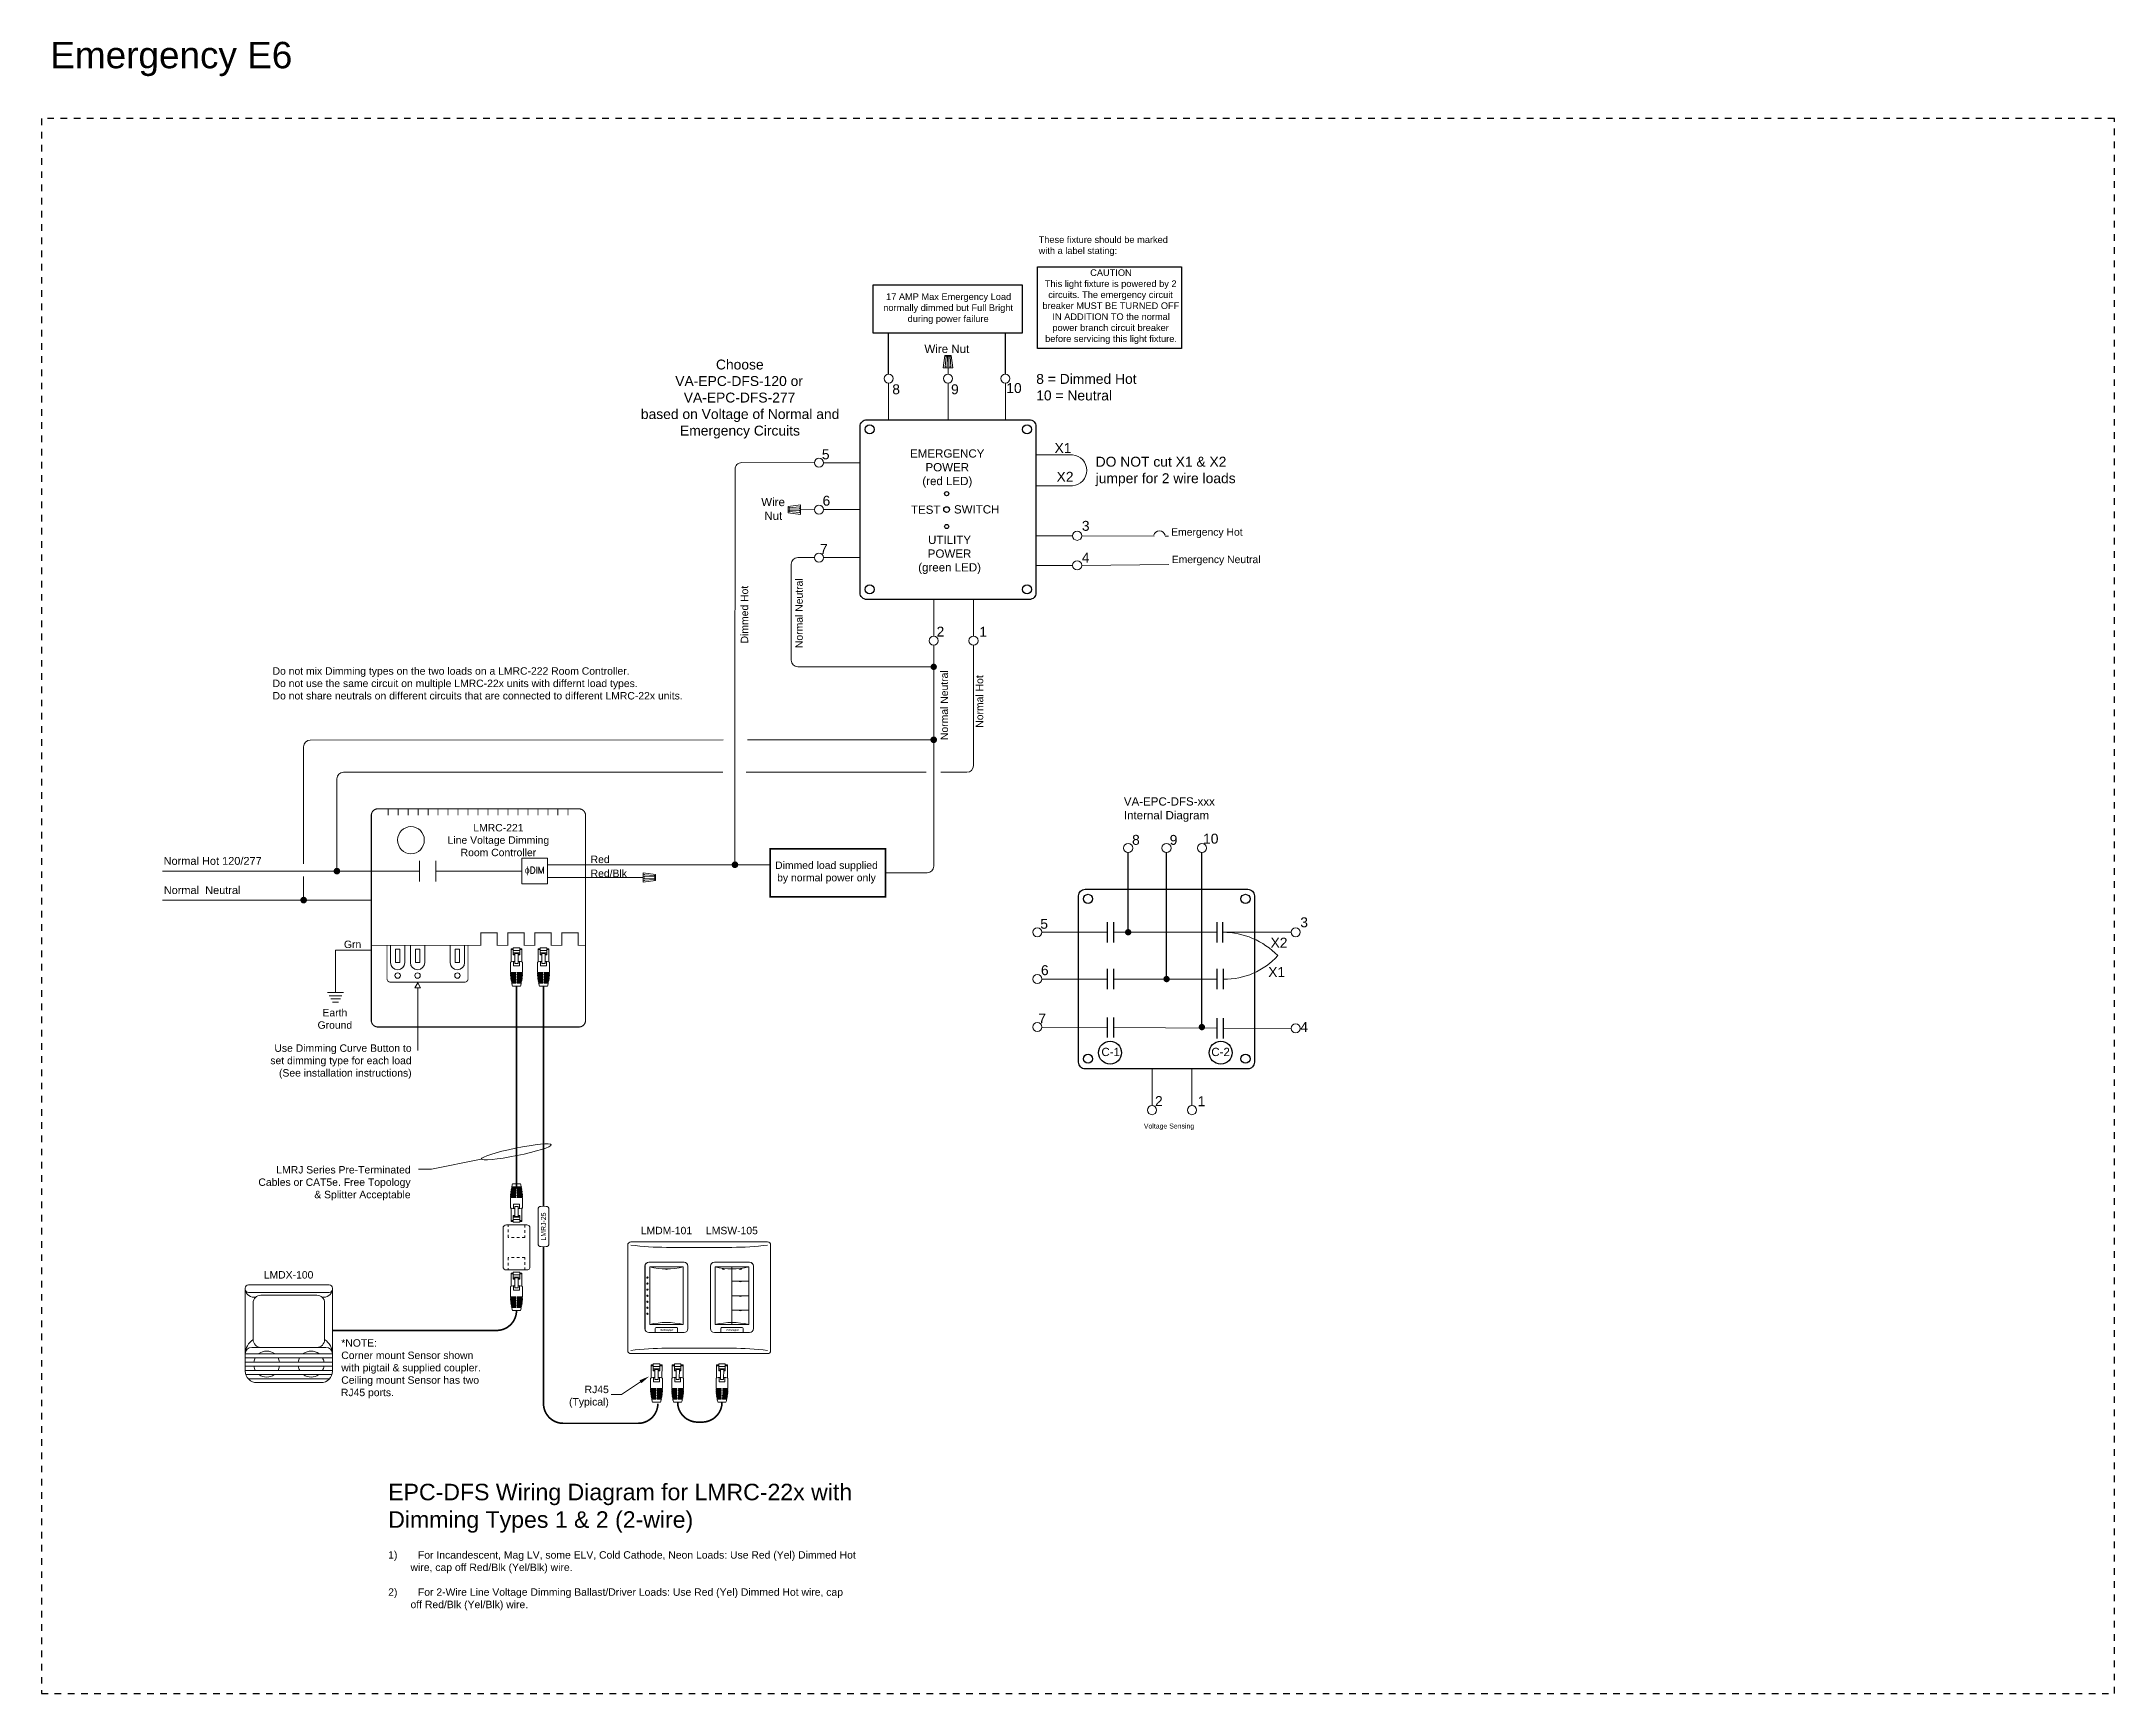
# Model space of a CAD drawing. Header units: inches. Extents: x -60 to 2005, y -577 to 104.
# Drawn here: x 1043 to 1121.5, y -394.3 to -331.7 of the extents above; entities that cross this region are included whole.
import ezdxf

# ---------------------------------------------------------------- set-up
doc = ezdxf.new("R2010")
doc.units = ezdxf.units.IN
doc.header["$MEASUREMENT"] = 0
doc.linetypes.add('Demo', pattern=[0.5, 0.25, -0.25])
doc.linetypes.add('HIDDEN', pattern=[0.375, 0.25, -0.125])
doc.layers.get('0').update_dxf_attribs({"lineweight": 5})
doc.layers.add('PS Borders', color=40, linetype='Demo', lineweight=5, plot=False)
for name, color, linetype, lineweight in [('WS', 3, 'Continuous', 5), ('WS_DETAIL', 7, 'Continuous', 5), ('WS_LineVoltage', 1, 'Continuous', 5), ('WS_Text', 7, 'Continuous', 5)]:
    doc.layers.add(name, color=color, linetype=linetype, lineweight=lineweight)
doc.styles.add('ARIAL', font='arial.ttf')
doc.styles.add('ROMANS', font='ROMANS.shx', dxfattribs={"height": 0.0625})

msp = doc.modelspace()

# ---------------------------------------------------------------- texts
at = {"lineweight": -3, "style": 'ARIAL'}
for s, height, p in [('*NOTE:', 0.2811, (1054.326, -381.135)), ('Corner mount Sensor shown', 0.28114, (1054.326, -381.603)), ('with pigtail & supplied coupler.', 0.28114, (1054.326, -382.072)), ('RJ45 ports.', 0.28114, (1054.313, -383.009)), ('Ceiling mount Sensor has two', 0.28114, (1054.326, -382.54))]:
    msp.add_text(s, height=height, dxfattribs=at).set_placement(p)
at = {"lineweight": -3, "insert": (1043.312, -331.739), "char_height": 1, "attachment_point": 1, "style": 'ARIAL'}
msp.add_mtext_dynamic_manual_height_columns('Emergency E6', width=21.74617, gutter_width=1, heights=[0], dxfattribs=at)
at = {"linetype": 'Continuous', "char_height": 0.28114, "attachment_point": 4, "style": 'ARIAL'}
for s, width, insert in [('Emergency Hot', 3.29245, (1085.74, -350.337)), ('Emergency Neutral', 3.78641, (1085.763, -351.375))]:
    msp.add_mtext_dynamic_manual_height_columns(s, width=width, gutter_width=1, heights=[0], dxfattribs=dict(at, insert=insert))
at = {"style": 'ARIAL'}
for s, insert, char_height, width, attachment_point in [('Do not mix Dimming types on the two loads on a LMRC-222 Room Controller.\\PDo not use the same circuit on multiple LMRC-22x units with differnt load types.\\PDo not share neutrals on different circuits that are connected to different LMRC-22x units.', (1051.726, -355.415), 0.28125, 16.24665, 1), ('Dimmed load supplied by normal power only', (1072.693, -362.769), 0.28125, 4.37258, 2), ('Grn', (1054.427, -365.907), 0.281, 4.41089, 4), ('Earth\\PGround', (1054.084, -368.727), 0.281, 7.21437, 5), ('LMDX-100', (1052.331, -378.276), 0.2812, 5.12131, 2), ('{\\H2.2222x;EPC-DFS Wiring Diagram for LMRC-22x with Dimming Types 1 & 2 (2-wire)\\P}\\P\\pi-0.84375,l0.84375;1)^IFor Incandescent, Mag LV, some ELV, Cold Cathode, Neon Loads: Use Red (Yel) Dimmed Hot wire, cap off Red/Blk (Yel/Blk) wire.\\P\\P2)^IFor 2-Wire Line Voltage Dimming Ballast/Driver Loads: Use Red (Yel) Dimmed Hot wire, cap off Red/Blk (Yel/Blk) wire.', (1056.103, -386.326), 0.28125, 17.701, 1)]:
    msp.add_mtext(s, dxfattribs=dict(at, insert=insert, char_height=char_height, width=width, attachment_point=attachment_point))
at = {"linetype": 'Continuous', "style": 'ARIAL'}
for s, insert, char_height, width, attachment_point in [('Red', (1063.765, -362.69), 0.2811, 0.72574, 4), ('Red/Blk', (1063.765, -363.219), 0.2811, 1.31957, 4), ('Use Dimming Curve Button to set dimming type for each load (See installation instructions)', (1056.989, -369.692), 0.28114, 5.5991, 3), ('LMRJ Series Pre-Terminated \\PCables or CAT5e. Free Topology \\P& Splitter Acceptable', (1056.951, -374.298), 0.28114, 6.9777, 3)]:
    msp.add_mtext(s, dxfattribs=dict(at, insert=insert, char_height=char_height, width=width, attachment_point=attachment_point))
at = {"color": 7, "linetype": 'Continuous', "insert": (1047.602, -362.748), "char_height": 0.29701, "width": 4.07419, "attachment_point": 4, "style": 'ARIAL'}
msp.add_mtext('Normal Hot 120/277', dxfattribs=at)
at = {"color": 7, "insert": (1047.606, -363.853), "char_height": 0.29701, "width": 5.6368, "attachment_point": 4, "style": 'ARIAL'}
msp.add_mtext('Normal  Neutral', dxfattribs=at)
at = {"layer": 'WS_LineVoltage', "char_height": 0.375, "attachment_point": 1, "style": 'ARIAL'}
for s, width, insert in [('9', 0.19892, (1077.408, -344.703)), ('10', 0.375, (1079.499, -344.658))]:
    msp.add_mtext_dynamic_manual_height_columns(s, width=width, gutter_width=1, heights=[0], dxfattribs=dict(at, insert=insert))
at = {"layer": 'WS_LineVoltage', "lineweight": -3, "char_height": 0.3125, "attachment_point": 1, "style": 'ARIAL'}
for s, insert in [('\\pi0.19471;C-1', (1082.905, -369.822)), ('\\pi0.16614;C-2', (1087.094, -369.822))]:
    msp.add_mtext_dynamic_manual_height_columns(s, width=0.99096, gutter_width=1, heights=[0], dxfattribs=dict(at, insert=insert))
at = {"layer": 'WS_Text', "lineweight": -3, "insert": (1080.724, -339.101), "char_height": 0.25, "width": 5.42865, "attachment_point": 1, "style": 'ARIAL'}
msp.add_mtext('These fixture should be marked with a label stating:\\P\\P\\pi1.9515;CAUTION\\P\\pi0.23325;This light fixture is powered by 2 \\P\\pi0.36431;circuits. The emergency circuit \\P\\pi0.14321;breaker MUST BE TURNED OFF \\P\\pi0.52086;IN ADDITION TO the normal \\P\\pi0.52026;power branch circuit breaker \\P\\pi0.24656;before servicing this light fixture.', dxfattribs=at)
at = {"layer": 'WS_Text', "lineweight": -3, "attachment_point": 1, "style": 'ARIAL'}
for s, width, insert, char_height in [('\\pi0.3777;17 AMP Max Emergency Load \\P\\pi0.27179;normally dimmed but Full Bright \\P\\pi1.1939;during power failure', 5.42865, (1074.571, -341.261), 0.25), ('\\pi0.45357;Wire Nut', 2.59648, (1075.947, -343.206), 0.3125), ('\\pi3.3831;Choose\\P\\pi1.8433;VA-EPC-DFS-120 or\\P\\pi2.1645;VA-EPC-DFS-277\\P\\pi0.54119;based on Voltage of Normal and \\P\\pi2.0221;Emergency Circuits', 8.52406, (1065.126, -343.767), 0.375), ('8 = Dimmed Hot\\P10 = Neutral', 5.77096, (1080.633, -344.312), 0.375), ('8', 0.375, (1075.184, -344.703), 0.375), ('5', 0.19892, (1072.519, -347.167), 0.375), ('\\pi-0.089677;EMERGENCY\\P\\pi0.49322;POWER\\P\\pi0.37321;(red LED)', 2.59648, (1075.948, -347.165), 0.3125), ('X1', 0.375, (1081.327, -346.927), 0.375), ('DO NOT cut X1 & X2\\Pjumper for 2 wire loads', 5.77096, (1082.883, -347.446), 0.375), ('X2', 0.375, (1081.403, -348.017), 0.375), ('\\pi0.86136;Wire\\P\\pi0.97679;Nut', 2.59648, (1069.362, -349.002), 0.3125), ('6', 0.375, (1072.544, -348.923), 0.375), ('\\pi0.74987;TEST', 2.59648, (1075.143, -349.293), 0.3125), ('\\pi0.1695;SWITCH', 2.00595, (1077.349, -349.281), 0.3125), ('3', 0.19892, (1082.36, -349.874), 0.375), ('7', 0.19892, (1072.447, -350.751), 0.375), ('\\pi0.50452;UTILITY\\P\\pi0.49322;POWER\\P\\pi0.13042;(green LED)', 2.59648, (1076.034, -350.435), 0.3125), ('4', 0.19892, (1082.36, -351.075), 0.375), ('2', 0.19892, (1076.861, -353.878), 0.375), ('1', 0.19892, (1078.477, -353.884), 0.375), ('VA-EPC-DFS-xxx\\PInternal Diagram', 3.18324, (1083.95, -360.339), 0.3125), ('8', 0.375, (1084.261, -361.761), 0.375), ('9', 0.19892, (1085.685, -361.762), 0.375), ('10', 0.375, (1086.948, -361.716), 0.375), ('3', 0.19892, (1090.628, -364.882), 0.375), ('5', 0.19892, (1080.787, -364.939), 0.375), ('X2', 0.375, (1089.503, -365.654), 0.375), ('6', 0.375, (1080.812, -366.695), 0.375), ('X1', 0.375, (1089.415, -366.765), 0.375), ('7', 0.19892, (1080.715, -368.523), 0.375), ('4', 0.19892, (1090.628, -368.848), 0.375), ('2', 0.19892, (1085.129, -371.65), 0.375), ('1', 0.19892, (1086.745, -371.656), 0.375), ('Voltage Sensing', 2.2254, (1084.707, -372.69), 0.1875)]:
    msp.add_mtext_dynamic_manual_height_columns(s, width=width, gutter_width=1, heights=[0], dxfattribs=dict(at, insert=insert, char_height=char_height))
at = {"layer": 'WS_Text', "lineweight": -3, "attachment_point": 1, "rotation": 90, "style": 'ARIAL'}
for s, width, insert, char_height in [('Dimmed Hot', 4.64164, (1069.448, -354.512), 0.2812), ('Normal Neutral', 3.14142, (1071.515, -354.69), 0.28125), ('Normal Neutral', 2.70824, (1077.01, -358.172), 0.28125), ('Normal Hot', 2.37412, (1078.344, -357.705), 0.2812)]:
    msp.add_mtext_dynamic_manual_height_columns(s, width=width, gutter_width=1, heights=[0], dxfattribs=dict(at, insert=insert, char_height=char_height))

# ---------------------------------------------------------------- blocks, each defined once
blk = doc.blocks.new('A$C28216DC1')
at = {"layer": 'WS_DETAIL'}
blk.add_lwpolyline([(22.84, 8.11), (17.13, 4.27), (13.98, 4.27)], dxfattribs=at)
blk.add_solid([(23.11, 7.67), (22.56, 8.56), (25.52, 9.76)], dxfattribs=at)
at = {"layer": 'WS_DETAIL', "linetype": 'Continuous', "insert": (13.29, 3.59), "char_height": 2.25, "width": 37.309, "attachment_point": 6, "style": 'ARIAL'}
blk.add_mtext('\\pi29.81;RJ45\\P\\pi22.42;(Typical)', dxfattribs=at)
blk = doc.blocks.new('*U130')
for p, q in [((-1.8, 7.34), (-1.81, 4.17)), ((-1.64, 7.37), (-1.63, 11.37)), ((-1.63, 11.37), (-0.99, 11.37)), ((-1.63, 11.09), (-0.99, 11.09)), ((1, 11.65), (-0.99, 11.65)), ((-0.99, 11.65), (-0.99, 9.56)), ((-0.99, 10.79), (1, 10.79)), ((-0.99, 10.12), (1, 10.12)), ((-0.5, 9.76), (-0.99, 9.76)), ((-0.99, 9.56), (-0.5, 9.56)), ((-0.9, 7.49), (-0.9, 6.2)), ((-0.5, 6.9), (-0.49, 10.12)), ((0.5, 6.89), (-0.5, 6.9)), ((0.51, 9.89), (-0.49, 9.89)), ((0.5, 6.89), (0.51, 10.12)), ((1, 9.56), (0.5, 9.56)), ((1, 9.76), (0.51, 9.76)), ((0.9, 7.49), (0.9, 6.2)), ((1, 11.65), (1, 9.56)), ((1.65, 11.37), (1, 11.37)), ((1, 11.09), (1.65, 11.09)), ((1.64, 7.37), (1.65, 11.37)), ((1.81, 7.33), (1.8, 4.16)), ((-0.21, 4.16), (-1.81, 4.17)), ((-0.21, 3.92), (-1.81, 3.92)), ((-0.21, 3.67), (-1.8, 3.67)), ((-0.21, 3.42), (-1.79, 3.43)), ((-0.21, 3.18), (-1.78, 3.18)), ((-0.22, 2.93), (-1.76, 2.93)), ((-0.22, 2.69), (-1.74, 2.69)), ((-0.22, 2.44), (-1.71, 2.44)), ((-0.22, 2.19), (-1.68, 2.19)), ((-0.22, 1.95), (-1.65, 1.95)), ((-0.22, 1.7), (-1.61, 1.7)), ((-0.22, 1.45), (-1.57, 1.45)), ((-0.22, 1.21), (-1.52, 1.21)), ((-0.22, 0.96), (-1.47, 0.96)), ((-1.21, 0), (1.21, 0)), ((0.9, 6.2), (-0.9, 6.2)), ((-0.81, 3.67), (-0.82, 3.43)), ((-0.82, 3.18), (-0.82, 2.93)), ((-0.82, 2.69), (-0.82, 2.44)), ((-0.82, 2.19), (-0.82, 1.95)), ((-0.82, 1.7), (-0.82, 1.45)), ((-0.82, 1.21), (-0.82, 0.96)), ((-0.81, 4.16), (-0.81, 3.92)), ((-0.22, 2.93), (-0.21, 3.18)), ((-0.22, 2.44), (-0.22, 2.69)), ((-0.22, 1.95), (-0.22, 2.19)), ((-0.22, 1.45), (-0.22, 1.7)), ((-0.22, 0.96), (-0.22, 1.21)), ((-0.21, 3.92), (-0.21, 4.16)), ((-0.21, 3.42), (-0.21, 3.67)), ((0.2, 1.95), (0.2, 2.19)), ((1.67, 2.19), (0.2, 2.19)), ((1.64, 1.94), (0.2, 1.95)), ((0.2, 1.45), (0.2, 1.7)), ((1.6, 1.7), (0.2, 1.7)), ((1.55, 1.45), (0.2, 1.45)), ((0.2, 0.96), (0.2, 1.21)), ((1.51, 1.2), (0.2, 1.21)), ((1.45, 0.96), (0.2, 0.96)), ((0.21, 3.92), (0.21, 4.16)), ((1.8, 4.16), (0.21, 4.16)), ((1.8, 3.91), (0.21, 3.92)), ((0.21, 3.42), (0.21, 3.67)), ((1.79, 3.67), (0.21, 3.67)), ((1.78, 3.42), (0.21, 3.42)), ((0.21, 2.93), (0.21, 3.18)), ((1.77, 3.18), (0.21, 3.18)), ((1.75, 2.93), (0.21, 2.93)), ((0.21, 2.44), (0.21, 2.68)), ((1.73, 2.68), (0.21, 2.68)), ((1.7, 2.44), (0.21, 2.44)), ((0.8, 1.7), (0.8, 1.45)), ((0.8, 1.21), (0.8, 0.96)), ((0.81, 4.16), (0.81, 3.92)), ((0.81, 3.67), (0.81, 3.42)), ((0.81, 3.18), (0.81, 2.93)), ((0.81, 2.68), (0.81, 2.44)), ((0.81, 2.19), (0.81, 1.94))]:
    blk.add_line(p, q)
for centre, radius, start, end in [((-0.01, -0.65), 8.19, 93.42122, 102.66034), ((-0.01, -0.65), 8.19, 77.17806, 86.41718), ((13.26, 4.15), 15.07, 180.85618, 181.79342), ((13.26, 4.15), 15.07, 182.73115, 183.66964), ((13.26, 4.15), 15.07, 184.60914, 185.5499), ((13.26, 4.15), 15.07, 186.49219, 187.43627), ((13.26, 4.15), 15.07, 188.38241, 189.33088), ((13.26, 4.15), 15.07, 190.28195, 191.23592), ((13.26, 4.15), 15.07, 192.19309, 195.95706), ((-13.27, 4.18), 15.07, 343.88134, 347.64532), ((-13.27, 4.18), 15.07, 348.60248, 349.55645), ((-13.27, 4.18), 15.07, 350.50753, 351.456), ((-13.27, 4.18), 15.07, 352.40213, 353.34621), ((-13.27, 4.18), 15.07, 354.2885, 355.22926), ((-13.27, 4.18), 15.07, 356.16876, 357.10725), ((-13.27, 4.18), 15.07, 358.04499, 358.98222)]:
    blk.add_arc(centre, radius, start, end)
blk = doc.blocks.new('*U131')
for p, q in [((1.21, 0), (-1.21, 0)), ((-1.81, -7.33), (-1.8, -4.16)), ((-1.8, -3.91), (-0.21, -3.92)), ((-1.8, -4.16), (-0.21, -4.16)), ((-1.79, -3.67), (-0.21, -3.67)), ((-1.78, -3.42), (-0.21, -3.42)), ((-1.77, -3.18), (-0.21, -3.18)), ((-1.75, -2.93), (-0.21, -2.93)), ((-1.73, -2.68), (-0.21, -2.68)), ((-1.7, -2.44), (-0.21, -2.44)), ((-1.67, -2.19), (-0.2, -2.19)), ((-1.64, -1.94), (-0.2, -1.95)), ((-1.6, -1.7), (-0.2, -1.7)), ((-1.55, -1.45), (-0.2, -1.45)), ((-1.51, -1.2), (-0.2, -1.21)), ((-1.45, -0.96), (-0.2, -0.96)), ((-0.9, -7.49), (-0.9, -6.2)), ((-0.9, -6.2), (0.9, -6.2)), ((-0.81, -2.19), (-0.81, -1.94)), ((-0.81, -2.68), (-0.81, -2.44)), ((-0.81, -3.18), (-0.81, -2.93)), ((-0.81, -3.67), (-0.81, -3.42)), ((-0.81, -4.16), (-0.81, -3.92)), ((-0.8, -1.21), (-0.8, -0.96)), ((-0.8, -1.7), (-0.8, -1.45)), ((-0.21, -2.44), (-0.21, -2.68)), ((-0.21, -2.93), (-0.21, -3.18)), ((-0.21, -3.42), (-0.21, -3.67)), ((-0.21, -3.92), (-0.21, -4.16)), ((-0.2, -0.96), (-0.2, -1.21)), ((-0.2, -1.45), (-0.2, -1.7)), ((-0.2, -1.95), (-0.2, -2.19)), ((0.22, -2.93), (0.21, -3.18)), ((0.21, -3.18), (1.78, -3.18)), ((0.21, -3.42), (1.79, -3.43)), ((0.21, -3.42), (0.21, -3.67)), ((0.21, -3.67), (1.8, -3.67)), ((0.21, -3.92), (1.81, -3.92)), ((0.21, -3.92), (0.21, -4.16)), ((0.21, -4.16), (1.81, -4.17)), ((0.22, -0.96), (1.47, -0.96)), ((0.22, -0.96), (0.22, -1.21)), ((0.22, -1.21), (1.52, -1.21)), ((0.22, -1.45), (1.57, -1.45)), ((0.22, -1.45), (0.22, -1.7)), ((0.22, -1.7), (1.61, -1.7)), ((0.22, -1.95), (1.65, -1.95)), ((0.22, -1.95), (0.22, -2.19)), ((0.22, -2.19), (1.68, -2.19)), ((0.22, -2.44), (1.71, -2.44)), ((0.22, -2.44), (0.22, -2.69)), ((0.22, -2.69), (1.74, -2.69)), ((0.22, -2.93), (1.76, -2.93)), ((0.81, -3.67), (0.82, -3.43)), ((0.81, -4.16), (0.81, -3.92)), ((0.82, -1.21), (0.82, -0.96)), ((0.82, -1.7), (0.82, -1.45)), ((0.82, -2.19), (0.82, -1.95)), ((0.82, -2.69), (0.82, -2.44)), ((0.82, -3.18), (0.82, -2.93)), ((0.9, -7.49), (0.9, -6.2)), ((1.8, -7.34), (1.81, -4.17)), ((-1.64, -7.37), (-1.65, -11.37)), ((-1, -11.09), (-1.65, -11.09)), ((-1.65, -11.37), (-1, -11.37)), ((-1, -11.65), (-1, -9.56)), ((-1, -9.56), (-0.5, -9.56)), ((-1, -9.76), (-0.51, -9.76)), ((0.99, -10.12), (-1, -10.12)), ((0.99, -10.79), (-1, -10.79)), ((-1, -11.65), (0.99, -11.65)), ((-0.5, -6.89), (-0.51, -10.12)), ((-0.51, -9.89), (0.49, -9.89)), ((-0.5, -6.89), (0.5, -6.9)), ((0.5, -6.9), (0.49, -10.12)), ((0.99, -9.56), (0.5, -9.56)), ((0.5, -9.76), (0.99, -9.76)), ((0.99, -11.65), (0.99, -9.56)), ((1.63, -11.09), (0.99, -11.09)), ((1.63, -11.37), (0.99, -11.37)), ((1.64, -7.37), (1.63, -11.37))]:
    blk.add_line(p, q)
for centre, radius, start, end in [((13.27, -4.18), 15.07, 163.88134, 167.64532), ((13.27, -4.18), 15.07, 178.04499, 178.98222), ((13.27, -4.18), 15.07, 176.16876, 177.10725), ((13.27, -4.18), 15.07, 174.2885, 175.22926), ((13.27, -4.18), 15.07, 172.40213, 173.34621), ((13.27, -4.18), 15.07, 170.50753, 171.456), ((13.27, -4.18), 15.07, 168.60248, 169.55645), ((-13.26, -4.15), 15.07, 12.19309, 15.95706), ((-13.26, -4.15), 15.07, 10.28195, 11.23592), ((-13.26, -4.15), 15.07, 8.38241, 9.33088), ((-13.26, -4.15), 15.07, 6.49219, 7.43627), ((-13.26, -4.15), 15.07, 4.60914, 5.5499), ((-13.26, -4.15), 15.07, 2.73115, 3.66964), ((-13.26, -4.15), 15.07, 0.85618, 1.79342), ((0.01, 0.65), 8.19, 257.17806, 266.41718), ((0.01, 0.65), 8.19, 273.42122, 282.66034)]:
    blk.add_arc(centre, radius, start, end)
blk = doc.blocks.new('*U135')
at = {"linetype": 'HIDDEN'}
for p, q in [((-2.48, 3.03), (-2.48, 6.83)), ((2.48, 6.83), (2.48, 3.03)), ((2.48, 3.03), (-2.48, 3.03)), ((2.48, -3.03), (-2.48, -3.03)), ((-2.48, -3.03), (-2.48, -6.83)), ((2.48, -6.83), (2.48, -3.03))]:
    blk.add_line(p, q, dxfattribs=at)
for p, q in [((2.48, 6.83), (-2.48, 6.83)), ((2.48, -6.83), (-2.48, -6.83))]:
    blk.add_line(p, q)
for points in [[(-2.48, -6.83), (-3.08, -6.83, -0.414214), (-4.08, -5.83), (-4.08, 5.83, -0.414214), (-3.08, 6.83), (-2.48, 6.83)], [(2.48, 6.83), (3.08, 6.83, -0.414214), (4.08, 5.83), (4.08, -5.83, -0.414214), (3.08, -6.83), (2.48, -6.83)]]:
    blk.add_lwpolyline(points, format="xyb")
blk = doc.blocks.new('*U138')
at = {"const_width": 0.5}
for points in [[(0, 132.37), (0, 6)], [(6, 0), (28.64, 0)], [(34.64, 6), (34.64, 6)]]:
    blk.add_lwpolyline(points, dxfattribs=at)
for points in [[(0, 6, 0.414214), (6, 0)], [(28.64, 0, 0.414214), (34.64, 6)]]:
    blk.add_lwpolyline(points, format="xyb", dxfattribs=at)
blk = doc.blocks.new('*U134')
blk.add_lwpolyline([(-1.66, -5.21), (-1.66, 5.21, -0.414214), (-0.78, 6.09), (0.78, 6.09, -0.414214), (1.66, 5.21), (1.66, -5.21, -0.414214), (0.78, -6.09), (-0.78, -6.09, -0.414214)], format="xyb", close=True)
at = {"insert": (0, 0), "char_height": 1.5, "attachment_point": 5, "rotation": 90, "style": 'ARIAL', "bg_fill": 3, "box_fill_scale": 1, "bg_fill_color": 256, "bg_fill_transparency": 0}
blk.add_mtext_dynamic_manual_height_columns('LMRJ-25', width=12.0337, gutter_width=70, heights=[0], dxfattribs=at)
blk = doc.blocks.new('*U264')
for p, q in [((-17.89, 50.31), (-17.89, 44.1)), ((-17.89, 50.31), (-17.89, 44.1)), ((-12.94, 50.31), (-12.94, 44.1)), ((-12.94, 50.31), (-12.94, 44.1)), ((-26, 47.2), (-17.89, 47.2)), ((-12.94, 47.2), (13.17, 47.2)), ((-26.64, 24.72), (-26.64, 19.51)), ((-22.27, 19.51), (-22.27, 24.72)), ((-20.61, 24.72), (-20.61, 19.51)), ((-16.25, 19.51), (-16.25, 24.72)), ((-8.56, 24.72), (-8.56, 19.51)), ((-4.19, 19.51), (-4.19, 24.72))]:
    blk.add_line(p, q)
for points, const_width in [([(-0.09, 66.07), (30.45, 66.07, -0.414214), (32.44, 64.07), (32.44, 2, -0.414214), (30.45, 0), (-30.45, 0, -0.414214), (-32.44, 2), (-32.44, 64.07, -0.414214), (-30.45, 66.07), (-0.09, 66.07)], 0.343), ([(-27.68, 24.72), (-27.68, 14.58, 0.414214), (-26.68, 13.58), (-4.15, 13.58, 0.414214), (-3.15, 14.58), (-3.15, 24.72)], 0.25)]:
    blk.add_lwpolyline(points, format="xyb", dxfattribs=dict(const_width=const_width))
at = {"const_width": 0.25}
for points in [[(-27.34, 64.06), (-27.34, 66.07)], [(-24.32, 64.06), (-24.32, 66.07)], [(-21.29, 64.06), (-21.29, 66.07)], [(-18.27, 64.06), (-18.27, 66.07)], [(-15.24, 64.06), (-15.24, 66.07)], [(-12.22, 64.06), (-12.22, 66.07)], [(-9.19, 64.06), (-9.19, 66.07)], [(-6.17, 64.06), (-6.17, 66.07)], [(-3.15, 64.06), (-3.15, 66.07)], [(-0.12, 64.06), (-0.12, 66.07)], [(2.9, 64.06), (2.9, 66.07)], [(5.93, 64.06), (5.93, 66.07)], [(8.95, 64.06), (8.95, 66.07)], [(11.98, 64.06), (11.98, 66.07)], [(15, 64.06), (15, 66.07)], [(18.03, 64.06), (18.03, 66.07)], [(21.05, 64.06), (21.05, 66.07)], [(24.07, 64.06), (24.07, 66.07)], [(27.1, 64.06), (27.1, 66.07)], [(32.44, 24.72), (30.2, 24.72), (30.2, 28.51), (25.24, 28.51), (25.24, 24.72), (22.03, 24.72), (22.03, 28.51), (17.07, 28.51), (17.07, 24.72), (13.86, 24.72), (13.86, 28.51), (8.9, 28.51), (8.9, 24.72), (5.69, 24.72), (5.69, 28.51), (0.73, 28.51), (0.73, 24.72), (-32.44, 24.72)]]:
    blk.add_lwpolyline(points, dxfattribs=at)
blk.add_lwpolyline([(-20.43, 52.43), (-21.24, 52.51), (-21.99, 52.75), (-22.67, 53.13), (-23.27, 53.64), (-23.77, 54.26), (-24.14, 54.98), (-24.38, 55.78), (-24.46, 56.64), (-24.46, 56.64), (-24.38, 57.45), (-24.14, 58.2), (-23.77, 58.89), (-23.27, 59.49), (-22.67, 59.98), (-21.99, 60.36), (-21.24, 60.59), (-20.43, 60.68), (-20.43, 60.68), (-19.63, 60.59), (-18.87, 60.36), (-18.19, 59.98), (-17.59, 59.49), (-17.09, 58.89), (-16.72, 58.2), (-16.48, 57.45), (-16.4, 56.64), (-16.4, 56.64), (-16.48, 55.78), (-16.72, 54.98), (-17.09, 54.26), (-17.59, 53.64), (-18.19, 53.13), (-18.87, 52.75), (-19.63, 52.51), (-20.43, 52.43), (-20.43, 52.43), (-20.43, 52.43)])
for points in [[(13.17, 51.08), (20.92, 51.08), (20.92, 43.33), (13.17, 43.33)], [(-25.12, 19.51), (-23.79, 19.51), (-23.79, 23.54), (-25.12, 23.54)], [(-19.09, 19.51), (-17.77, 19.51), (-17.77, 23.54), (-19.09, 23.54)], [(-7.04, 19.51), (-5.71, 19.51), (-5.71, 23.54), (-7.04, 23.54)]]:
    blk.add_lwpolyline(points, close=True)
for centre in [(-24.45, 15.57), (-18.43, 15.57), (-6.37, 15.57)]:
    blk.add_circle(centre, 0.819)
for centre in [(-24.45, 19.51), (-18.43, 19.51), (-6.37, 19.51)]:
    blk.add_arc(centre, 2.18, 180, 0)
at = {"insert": (6.05, 61.48), "char_height": 2.25, "width": 40.9705, "attachment_point": 2, "style": 'ROMANS'}
blk.add_mtext('{\\fArial|b0|i0|c0|p34;LMRC-221\\PLine Voltage Dimming\\PRoom Controller}', dxfattribs=at)
at = {"linetype": 'Continuous', "insert": (17.05, 47.2), "char_height": 2, "width": 5.8059, "attachment_point": 5, "style": 'ROMANS'}
blk.add_mtext('ɸDIM', dxfattribs=at)
blk = doc.blocks.new('WallPlate2Gang')
for p, q in [((-20.79, 0.96), (-20.79, 32.88)), ((-19.83, 33.84), (19.83, 33.84)), ((10.76, 32.2), (-9.07, 32.2)), ((0, 33.84), (1.69, 33.84)), ((19.83, 33.84), (21.52, 33.84)), ((22.48, 32.88), (22.48, 0.96)), ((-15.56, 26.52), (-15.56, 7.57)), ((-14.38, 27.7), (-3.75, 27.7)), ((-2.57, 26.52), (-2.57, 7.57)), ((4.26, 26.52), (4.26, 7.57)), ((5.44, 27.7), (16.08, 27.7)), ((17.26, 26.52), (17.26, 7.57)), ((-3.75, 6.39), (-14.38, 6.39)), ((16.08, 6.39), (5.44, 6.39)), ((-19.83, 0), (19.83, 0)), ((10.76, 1.64), (-9.07, 1.64)), ((0, 0), (1.69, 0)), ((19.83, 0), (21.52, 0))]:
    blk.add_line(p, q)
for centre, radius, start, end in [((-19.83, 32.88), 0.96, 90, 180), ((-9.07, 117.54), 85.35, 262.75705, 270), ((10.76, 117.54), 85.35, 270, 277.24295), ((21.52, 32.88), 0.96, 0, 90), ((-14.38, 26.52), 1.18, 90, 180), ((-3.75, 26.52), 1.18, 0, 90), ((5.44, 26.52), 1.18, 90, 180), ((16.08, 26.52), 1.18, 0, 90), ((-14.38, 7.57), 1.18, 180, 270), ((-3.75, 7.57), 1.18, 270, 0), ((5.44, 7.57), 1.18, 180, 270), ((16.08, 7.57), 1.18, 270, 0), ((-19.83, 0.96), 0.96, 180, 270), ((-9.07, -83.7), 85.35, 90, 97.24295), ((10.76, -83.7), 85.35, 82.75705, 90), ((21.52, 0.96), 0.96, 270, 0)]:
    blk.add_arc(centre, radius, start, end)
blk = doc.blocks.new('*U189')
blk.add_blockref('WallPlate2Gang', (9.07, 0))
blk = doc.blocks.new('*U207')
for p, q in [((-6.5, 20.13), (-6.5, 1.18)), ((-5.32, 21.31), (5.32, 21.31)), ((-5.07, 2.44), (-5.07, 19.89)), ((-5.07, 19.89), (5.07, 19.89)), ((-5.07, 19.89), (5.07, 19.89)), ((-0.33, 19.29), (-0.33, 19.19)), ((0.33, 19.29), (0.33, 19.19)), ((5.07, 19.89), (5.07, 2.44)), ((6.5, 20.13), (6.5, 1.18)), ((5.32, 0), (-5.32, 0)), ((5.07, 2.44), (-5.07, 2.44)), ((5.07, 2.44), (-5.07, 2.44)), ((-3.38, 1.24), (-3.38, 0)), ((3.14, 1.48), (-3.14, 1.48)), ((3.38, 1.24), (3.38, 0))]:
    blk.add_line(p, q)
for centre in [(-5.78, 16.63), (-5.78, 14.81), (-5.78, 12.99), (-5.78, 11.16), (-5.78, 9.34), (-5.78, 7.52), (-5.78, 5.7)]:
    blk.add_circle(centre, 0.199)
for centre, radius, start, end in [((-5.32, 20.13), 1.18, 90, 180), ((0, 41.25), 21.96, 256.64818, 283.35182), ((0, 19.73), 0.639, 238.6629, 301.3371), ((5.32, 20.13), 1.18, 0, 90), ((-5.32, 1.18), 1.18, 180, 270), ((0, -18.92), 21.96, 76.64818, 103.35182), ((-3.14, 1.24), 0.239, 90, 180), ((3.14, 1.24), 0.239, 0, 90), ((5.32, 1.18), 1.18, 270, 0)]:
    blk.add_arc(centre, radius, start, end)
at = {"style": 'ARIAL'}
for s, insert, char_height, width, attachment_point in [('LMDM-101', (0, 32.02), 2.25, 40.9705, 2), ('{\\fArial|b1|i1|c0|p34;Wattstopper}', (-1.79, 1.04), 0.4798, 3.7953, 1)]:
    blk.add_mtext(s, dxfattribs=dict(at, insert=insert, char_height=char_height, width=width, attachment_point=attachment_point))
blk = doc.blocks.new('*U250')
for p, q in [((-6.5, 20.13), (-6.5, 1.18)), ((-5.32, 21.31), (5.32, 21.31)), ((-5.07, 2.44), (-5.07, 19.89)), ((-5.07, 19.89), (5.07, 19.89)), ((-2.87, 19.29), (-2.87, 19.19)), ((-2.2, 19.29), (-2.87, 19.29)), ((-2.2, 19.29), (-2.2, 19.19)), ((0, 19.29), (0, 19.89)), ((0, 19.29), (0, 3.04)), ((2.2, 19.29), (2.2, 19.19)), ((2.2, 19.29), (2.87, 19.29)), ((2.87, 19.29), (2.87, 19.19)), ((5.07, 19.89), (5.07, 2.44)), ((6.5, 20.13), (6.5, 1.18)), ((0, 15.52), (5.07, 15.52)), ((2.2, 15.52), (2.2, 15.42)), ((2.87, 15.52), (2.87, 15.42)), ((0, 11.16), (5.07, 11.16)), ((0, 6.8), (5.07, 6.8)), ((2.2, 11.16), (2.2, 11.06)), ((2.2, 6.8), (2.2, 6.7)), ((2.87, 11.16), (2.87, 11.06)), ((2.87, 6.8), (2.87, 6.7)), ((5.32, 0), (-5.32, 0)), ((5.07, 2.44), (-5.07, 2.44)), ((-3.38, 1.24), (-3.38, 0)), ((3.14, 1.48), (-3.14, 1.48)), ((0, 3.04), (0, 2.44)), ((3.38, 1.24), (3.38, 0))]:
    blk.add_line(p, q)
for centre, radius, start, end in [((-5.32, 20.13), 1.18, 90, 180), ((0, 41.25), 21.96, 256.64818, 283.35182), ((-2.54, 19.73), 0.639, 238.6629, 301.3371), ((2.54, 19.73), 0.639, 238.6629, 301.3371), ((5.32, 20.13), 1.18, 0, 90), ((2.54, 15.96), 0.639, 238.6629, 301.3371), ((2.54, 11.6), 0.639, 238.6629, 301.3371), ((2.54, 7.24), 0.639, 238.6629, 301.3371), ((-5.32, 1.18), 1.18, 180, 270), ((0, -18.92), 21.96, 76.64818, 103.35182), ((-3.14, 1.24), 0.239, 90, 180), ((3.14, 1.24), 0.239, 0, 90), ((5.32, 1.18), 1.18, 270, 0)]:
    blk.add_arc(centre, radius, start, end)
at = {"style": 'ARIAL'}
for s, insert, char_height, width, attachment_point in [('LMSW-105', (0, 32.02), 2.25, 40.9705, 2), ('{\\fArial|b1|i1|c0|p34;Wattstopper}', (-1.79, 1.04), 0.4798, 3.7953, 1)]:
    blk.add_mtext(s, dxfattribs=dict(at, insert=insert, char_height=char_height, width=width, attachment_point=attachment_point))

# ---------------------------------------------------------------- linework, layer by layer
for p, q in [((1077.116, -344.079), (1077.177, -343.608)), ((1077.414, -343.608), (1077.177, -343.608)), ((1077.192, -344.041), (1077.221, -343.646)), ((1077.261, -344.041), (1077.271, -343.646)), ((1077.33, -344.041), (1077.321, -343.646)), ((1077.4, -344.041), (1077.371, -343.646)), ((1077.475, -344.079), (1077.414, -343.608)), ((1077.475, -344.079), (1077.116, -344.079)), ((1071.715, -349.269), (1071.245, -349.33)), ((1071.245, -349.33), (1071.245, -349.568)), ((1071.715, -349.629), (1071.245, -349.568)), ((1071.678, -349.345), (1071.283, -349.374)), ((1071.678, -349.414), (1071.283, -349.424)), ((1071.678, -349.484), (1071.283, -349.474)), ((1071.678, -349.553), (1071.283, -349.524)), ((1071.715, -349.269), (1071.715, -349.629)), ((1070.566, -362.285), (1070.566, -364.102)), ((1062.134, -362.891), (1065.579, -362.891)), ((1065.755, -363.554), (1065.755, -363.195)), ((1065.755, -363.195), (1066.225, -363.256)), ((1065.792, -363.271), (1066.187, -363.3)), ((1066.225, -363.493), (1066.225, -363.256)), ((1065.755, -363.554), (1066.225, -363.493)), ((1065.792, -363.34), (1066.187, -363.35)), ((1065.792, -363.409), (1066.187, -363.4)), ((1065.792, -363.479), (1066.187, -363.45)), ((1053.809, -367.728), (1054.413, -367.728)), ((1053.874, -367.854), (1054.348, -367.854)), ((1053.931, -367.964), (1054.291, -367.964)), ((1057.221, -367.366), (1057.114, -367.551)), ((1057.114, -367.551), (1057.328, -367.551)), ((1057.328, -367.551), (1057.114, -367.551)), ((1057.221, -367.366), (1057.328, -367.551)), ((1057.221, -367.551), (1057.221, -369.925)), ((1053.999, -368.09), (1054.223, -368.09)), ((1057.737, -374.416), (1057.251, -374.416)), ((1050.693, -378.915), (1050.693, -378.967)), ((1050.694, -378.981), (1050.694, -382.059)), ((1050.814, -378.794), (1053.871, -378.794)), ((1053.991, -378.981), (1053.991, -382.059)), ((1053.992, -378.915), (1053.992, -378.967)), ((1053.871, -379.087), (1050.814, -379.087)), ((1050.989, -379.481), (1050.989, -380.869)), ((1053.403, -379.188), (1051.282, -379.188)), ((1053.696, -379.481), (1053.696, -380.869)), ((1053.747, -381.162), (1050.938, -381.162)), ((1053.991, -381.401), (1050.694, -381.401)), ((1053.991, -381.559), (1050.694, -381.559)), ((1053.991, -381.718), (1050.694, -381.718)), ((1053.991, -381.876), (1050.694, -381.876)), ((1053.991, -382.034), (1050.694, -382.034)), ((1053.97, -382.193), (1050.715, -382.193)), ((1053.88, -382.351), (1050.805, -382.351)), ((1053.552, -382.498), (1051.133, -382.498))]:
    msp.add_line(p, q)
at = {"linetype": 'Continuous'}
msp.add_line((1057.737, -374.416), (1059.625, -374.032), dxfattribs=at)
at = {"linetype": 'Continuous', "const_width": 0.0625}
msp.add_lwpolyline([(1070.566, -364.102), (1074.927, -364.102), (1074.927, -362.285), (1070.566, -362.285)], close=True, dxfattribs=at)
msp.add_lwpolyline([(1055.463, -366.123), (1054.111, -366.123), (1054.111, -367.728)])
for centre, radius, start, end in [((1050.814, -378.915), 0.121, 90, 180), ((1050.814, -378.967), 0.121, 180, 270), ((1051.029, -378.926), 0.34, 189.33833, 280.31178), ((1053.656, -378.926), 0.34, 259.68822, 350.66167), ((1053.871, -378.915), 0.121, 0, 90), ((1053.871, -378.967), 0.121, 270, 0), ((1051.282, -379.481), 0.293, 90, 180), ((1053.403, -379.481), 0.293, 0, 90), ((1051.326, -381.404), 0.632, 122.17907, 180.24228), ((1050.938, -381.406), 0.244, 90, 180), ((1051.282, -380.869), 0.293, 180, 270), ((1051.502, -381.795), 0.493, 53.19365, 126.80635), ((1053.183, -381.795), 0.493, 53.19365, 126.80635), ((1053.403, -380.869), 0.293, 270, 0), ((1053.359, -381.404), 0.632, 359.75772, 57.82093), ((1053.747, -381.406), 0.244, 0, 90), ((1051.133, -382.059), 0.439, 180, 270), ((1051.502, -381.795), 0.493, 151.37465, 170.93843), ((1051.502, -381.795), 0.493, 189.44431, 209.05661), ((1051.502, -381.795), 0.493, 330.94339, 350.55569), ((1051.502, -381.795), 0.493, 9.06157, 28.62535), ((1053.183, -381.795), 0.493, 151.37465, 170.93843), ((1053.183, -381.795), 0.493, 189.44431, 209.05661), ((1053.552, -382.059), 0.439, 270, 0), ((1053.183, -381.795), 0.493, 330.94339, 350.55569), ((1053.183, -381.795), 0.493, 9.06157, 28.62535), ((1051.502, -381.795), 0.493, 233.8289, 306.1711), ((1053.183, -381.795), 0.493, 233.8289, 306.1711)]:
    msp.add_arc(centre, radius, start, end)
at = {"extrusion": (0, 0, -1)}
msp.add_ellipse((1060.95, -373.762), major_axis=(1.325, 0.27), ratio=0.103781, dxfattribs=at)
for p in [(1077.221, -343.646), (1077.271, -343.646), (1077.321, -343.646), (1077.371, -343.646), (1077.192, -344.041), (1077.261, -344.041), (1077.33, -344.041), (1077.4, -344.041), (1071.283, -349.374), (1071.283, -349.424), (1071.283, -349.474), (1071.283, -349.524), (1071.678, -349.345), (1071.678, -349.414), (1071.678, -349.484), (1071.678, -349.553), (1065.792, -363.271), (1066.187, -363.3), (1070.566, -362.891), (1065.792, -363.34), (1065.792, -363.409), (1065.792, -363.479), (1066.187, -363.35), (1066.187, -363.4), (1066.187, -363.45), (1070.566, -363.496)]:
    msp.add_point(p)
at = {"layer": 'WS', "const_width": 0.0625}
msp.add_lwpolyline([(1060.96, -367.492), (1060.959, -375.159)], dxfattribs=at)
for points in [[(1060.959, -379.77), (1060.959, -379.77, -0.414214), (1060.209, -380.52), (1053.991, -380.52)], [(1067.06, -383.241, 0.414214), (1067.81, -383.99), (1067.989, -383.99, 0.414214), (1068.738, -383.241)]]:
    msp.add_lwpolyline(points, format="xyb", dxfattribs=at)
at = {"layer": 'WS', "lineweight": -3}
msp.add_circle((1077.241, -350.087), 0.078, dxfattribs=at)
at = {"layer": 'WS_DETAIL', "lineweight": -3}
for p, q in [((1075.046, -344.314), (1075.046, -342.764)), ((1079.464, -344.314), (1079.464, -342.764))]:
    msp.add_line(p, q, dxfattribs=at)
msp.add_lwpolyline([(1074.461, -340.932), (1080.096, -340.932), (1080.096, -342.764), (1074.461, -342.764)], close=True, dxfattribs=at)
for points in [[(1074.218, -346.045), (1080.373, -346.045, -0.414214), (1080.623, -346.295), (1080.623, -352.599, -0.414214), (1080.373, -352.849), (1074.218, -352.849, -0.414214), (1073.968, -352.599), (1073.968, -346.295, -0.414214)], [(1082.486, -363.818), (1088.641, -363.818, -0.414214), (1088.891, -364.068), (1088.891, -370.371, -0.414214), (1088.641, -370.621), (1082.486, -370.621, -0.414214), (1082.236, -370.371), (1082.236, -364.068, -0.414214)]]:
    msp.add_lwpolyline(points, format="xyb", close=True, dxfattribs=at)
for centre, radius in [((1074.326, -346.411), 0.172), ((1080.287, -346.411), 0.172), ((1077.241, -349.447), 0.109), ((1074.326, -352.465), 0.172), ((1080.287, -352.465), 0.172), ((1082.594, -364.183), 0.172), ((1088.555, -364.183), 0.172), ((1082.594, -370.237), 0.172), ((1088.555, -370.237), 0.172)]:
    msp.add_circle(centre, radius, dxfattribs=at)
at = {"layer": 'WS_LineVoltage'}
for p, q in [((1077.296, -344.314), (1077.296, -344.079)), ((1075.046, -346.045), (1075.046, -344.657)), ((1077.296, -346.045), (1077.296, -344.657)), ((1079.464, -346.045), (1079.464, -344.657)), ((1080.623, -347.374), (1082.011, -347.374)), ((1069.228, -358.597), (1069.231, -347.918)), ((1072.237, -347.674), (1069.482, -347.668)), ((1072.58, -347.674), (1073.968, -347.674)), ((1080.623, -348.545), (1082.011, -348.545)), ((1071.715, -349.449), (1072.237, -349.447)), ((1072.58, -349.447), (1073.968, -349.447)), ((1080.623, -350.438), (1082.011, -350.438)), ((1082.355, -350.438), (1085.098, -350.452)), ((1085.509, -350.452), (1085.646, -350.452)), ((1071.358, -351.514), (1071.358, -355.149)), ((1072.237, -351.264), (1071.608, -351.264)), ((1072.58, -351.264), (1073.968, -351.264)), ((1080.623, -351.56), (1082.011, -351.56)), ((1082.355, -351.56), (1085.651, -351.527)), ((1076.752, -352.849), (1076.752, -354.237)), ((1078.259, -352.849), (1078.259, -354.237)), ((1076.752, -357.993), (1076.752, -354.581)), ((1078.259, -354.581), (1078.259, -359.141)), ((1071.608, -355.399), (1076.752, -355.399)), ((1052.902, -362.857), (1052.902, -358.423)), ((1068.776, -358.164), (1053.152, -358.173)), ((1069.228, -362.891), (1069.228, -358.597)), ((1076.752, -358.16), (1069.698, -358.164)), ((1076.752, -362.944), (1076.752, -357.993)), ((1054.411, -359.391), (1068.774, -359.391)), ((1069.654, -359.391), (1076.463, -359.391)), ((1077.026, -359.391), (1078.009, -359.391)), ((1054.161, -363.133), (1054.161, -359.641)), ((1052.902, -364.229), (1052.902, -363.331)), ((1062.134, -362.891), (1070.566, -362.891)), ((1074.927, -363.194), (1076.502, -363.194)), ((1062.134, -363.375), (1065.755, -363.375)), ((1080.848, -365.446), (1083.328, -365.446)), ((1083.571, -365.446), (1087.483, -365.446)), ((1087.696, -365.446), (1088.891, -365.446)), ((1088.891, -365.446), (1090.279, -365.446)), ((1080.848, -367.219), (1083.328, -367.219)), ((1083.571, -367.219), (1087.483, -367.219)), ((1080.848, -369.037), (1083.328, -369.051)), ((1083.571, -369.052), (1087.483, -369.081)), ((1087.726, -369.082), (1090.28, -369.086)), ((1085.019, -370.621), (1085.019, -372.01)), ((1086.527, -370.621), (1086.527, -372.01))]:
    msp.add_line(p, q, dxfattribs=at)
at = {"layer": 'WS_LineVoltage', "lineweight": -3}
for p, q in [((1084.113, -365.446), (1084.113, -362.429)), ((1085.567, -367.219), (1085.564, -362.429)), ((1086.904, -369.037), (1086.904, -362.429)), ((1083.328, -365.829), (1083.328, -365.064)), ((1083.571, -365.829), (1083.571, -365.064)), ((1087.483, -365.829), (1087.483, -365.064)), ((1087.696, -365.829), (1087.696, -365.064)), ((1083.328, -367.602), (1083.328, -366.837)), ((1083.571, -367.602), (1083.571, -366.837)), ((1087.483, -367.602), (1087.483, -366.837)), ((1087.726, -367.602), (1087.726, -366.837)), ((1083.328, -369.434), (1083.328, -368.669)), ((1083.571, -369.434), (1083.571, -368.669)), ((1087.483, -369.465), (1087.483, -368.7)), ((1087.726, -369.465), (1087.726, -368.7))]:
    msp.add_line(p, q, dxfattribs=at)
msp.add_lwpolyline([(1080.687, -340.257), (1086.138, -340.257), (1086.138, -343.342), (1080.687, -343.342)], close=True, dxfattribs=at)
at = {"layer": 'WS_LineVoltage'}
for points, const_width in [([(1076.692, -355.399, 1), (1076.812, -355.399, 1)], 0.12), ([(1076.689, -358.16, 1), (1076.814, -358.16, 1)], 0.125), ([(1054.098, -363.133, 1), (1054.223, -363.133, 1)], 0.125), ([(1069.166, -362.891, 1), (1069.291, -362.891, 1)], 0.125), ([(1052.84, -364.229, 1), (1052.965, -364.229, 1)], 0.125), ([(1084.053, -365.446, 1), (1084.173, -365.446, 1)], 0.12), ([(1085.507, -367.219, 1), (1085.627, -367.219, 1)], 0.12), ([(1086.844, -369.037, 1), (1086.964, -369.037, 1)], 0.12)]:
    msp.add_lwpolyline(points, format="xyb", close=True, dxfattribs=dict(at, const_width=const_width))
for points in [[(1056.268, -363.133), (1047.564, -363.133)], [(1055.463, -364.229), (1047.564, -364.229)]]:
    msp.add_lwpolyline(points, dxfattribs=at)
for centre in [(1075.046, -344.485), (1077.296, -344.485), (1079.464, -344.485), (1072.409, -347.674), (1072.409, -349.447), (1082.183, -350.438), (1072.409, -351.264), (1082.183, -351.56), (1076.752, -354.409), (1078.259, -354.409), (1084.113, -362.258), (1085.564, -362.258), (1086.904, -362.258), (1080.677, -365.446), (1090.451, -365.446), (1080.677, -367.219), (1080.677, -369.037), (1090.452, -369.086), (1085.019, -372.181), (1086.527, -372.181)]:
    msp.add_circle(centre, 0.172, dxfattribs=at)
at = {"layer": 'WS_LineVoltage', "lineweight": -3}
for centre, radius in [((1077.241, -348.842), 0.078), ((1083.428, -370.006), 0.432), ((1087.617, -370.006), 0.432)]:
    msp.add_circle(centre, radius, dxfattribs=at)
at = {"layer": 'WS_LineVoltage'}
for centre, radius, start, end in [((1081.956, -347.96), 0.588, 275.39978, 84.60022), ((1069.481, -347.918), 0.25, 89.88123, 179.98558), ((1085.298, -350.463), 0.216, 12.53849, 167.46151), ((1071.608, -351.514), 0.25, 90, 180), ((1071.608, -355.149), 0.25, 180, 270), ((1053.152, -358.423), 0.25, 90, 180), ((1054.411, -359.641), 0.25, 90, 180), ((1078.009, -359.141), 0.25, 270, 0), ((1076.502, -362.944), 0.25, 270, 0), ((1087.687, -368.341), 2.895, 43.9233, 89.82369), ((1087.789, -364.56), 2.66, 268.64859, 318.21173)]:
    msp.add_arc(centre, radius, start, end, dxfattribs=at)

# ---------------------------------------------------------------- block references
at = {"xscale": 0.125, "yscale": 0.125, "zscale": 0.125}
for name, p in [('*U264', (1059.518, -369.033)), ('*U130', (1060.96, -367.492)), ('*U130', (1061.981, -367.492)), ('*U131', (1060.959, -374.97)), ('*U135', (1060.96, -377.379)), ('*U207', (1066.635, -380.601)), ('*U250', (1069.114, -380.601)), ('*U189', (1066.635, -381.4)), ('*U130', (1060.959, -379.77)), ('*U130', (1066.261, -383.241)), ('*U130', (1067.06, -383.241)), ('*U130', (1068.738, -383.241)), ('A$C28216DC1', (1062.793, -383.48))]:
    msp.add_blockref(name, p, dxfattribs=at)
at = {"layer": 'WS', "xscale": 0.125, "yscale": 0.125, "zscale": 0.125}
msp.add_blockref('*U138', (1061.981, -384.038), dxfattribs=at)

msp.set_redraw_order([(e.dxf.handle, doc.entitydb.next_handle()) for e in msp.query("TEXT MTEXT ATTDEF DIMENSION ARC_DIMENSION")])  # texts and dimensions are drawn at this point

# ---------------------------------------------------------------- next in the draw order: block references
at = {"xscale": 0.125, "yscale": 0.125, "zscale": 0.125}
msp.add_blockref('*U134', (1061.981, -376.588), dxfattribs=at)

# ---------------------------------------------------------------- next in the draw order: linework, layer by layer
at = {"layer": 'PS Borders', "lineweight": -3}
msp.add_lwpolyline([(1042.977, -394.267), (1121.451, -394.267), (1121.451, -334.642), (1042.977, -334.642)], close=True, dxfattribs=at)

doc.saveas('drawing.dxf')
